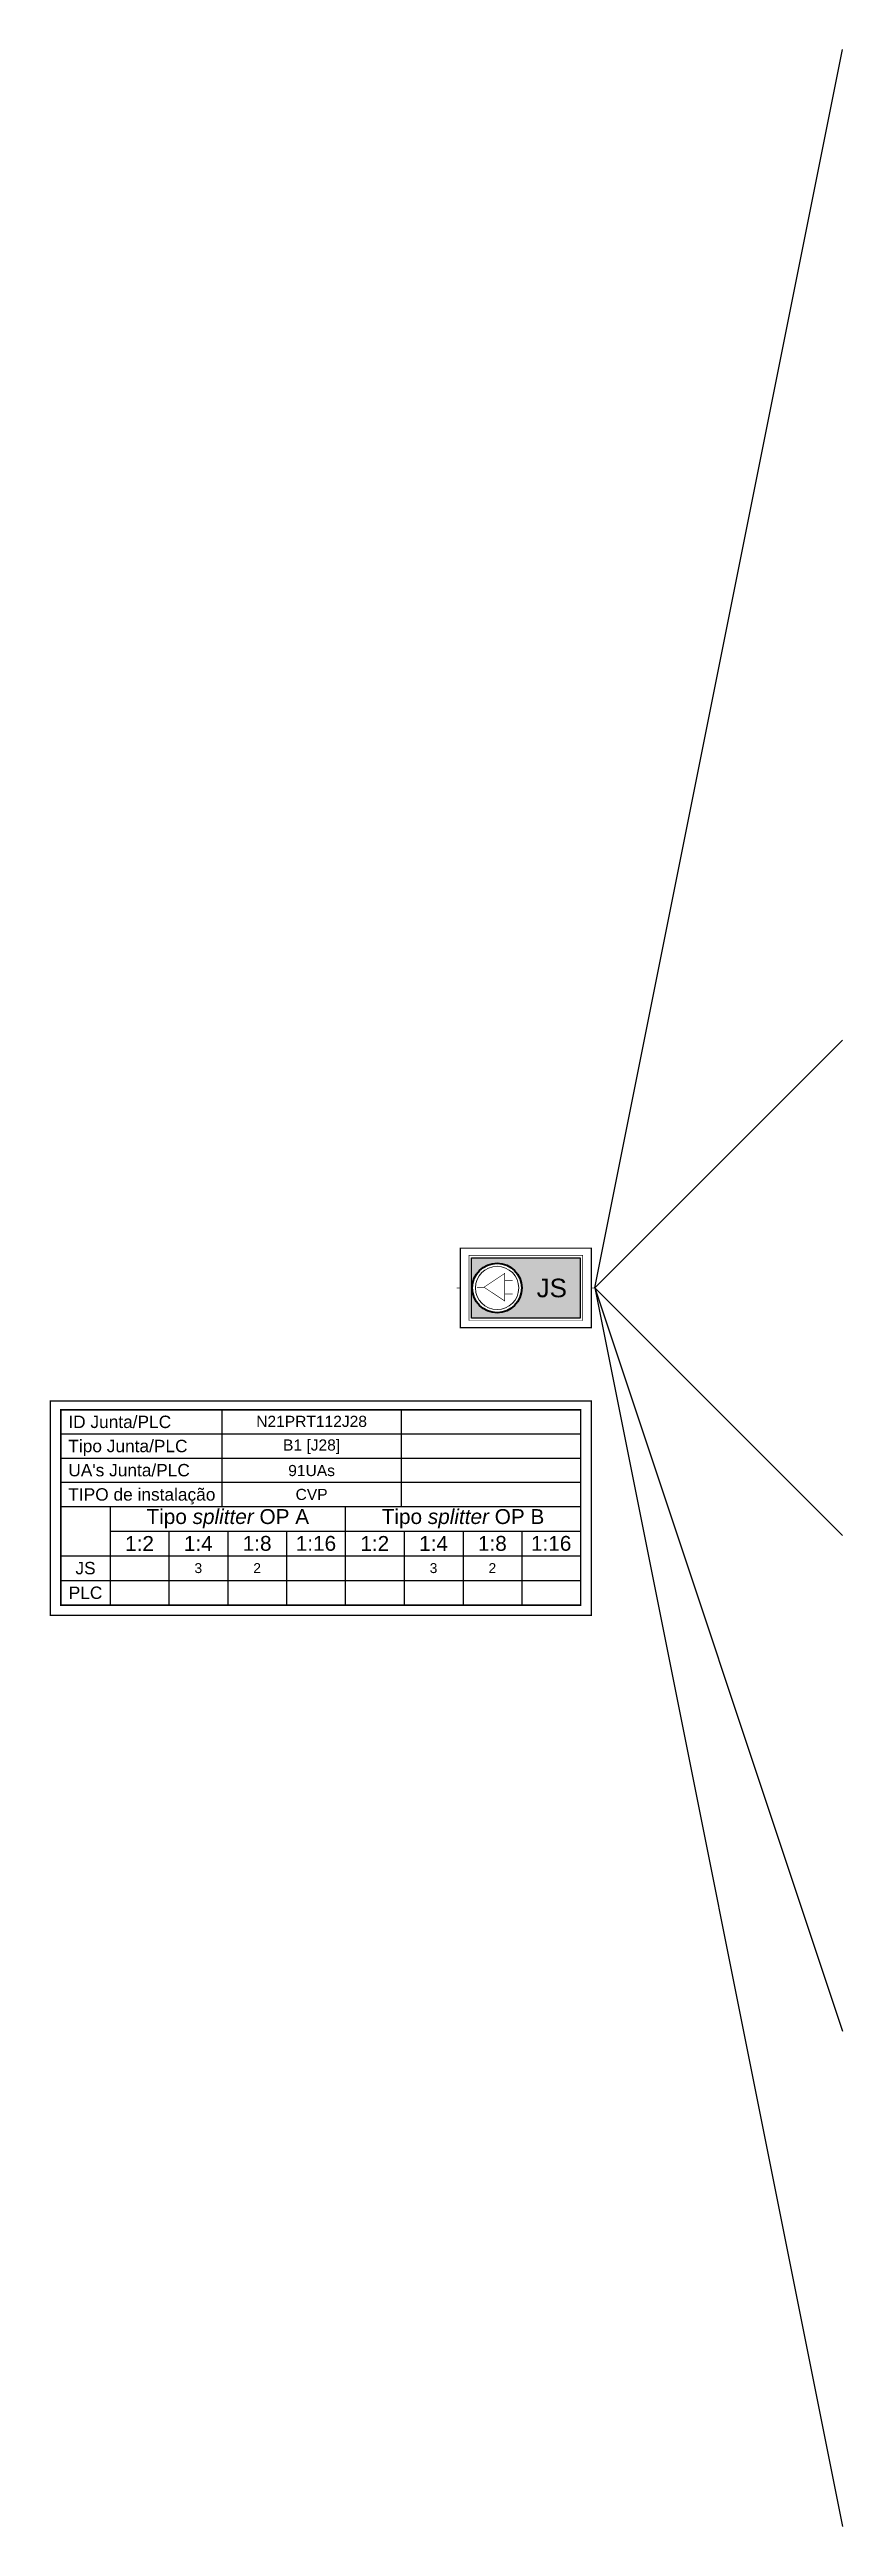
# Model space of a CAD drawing. Header units: metres. Extents: x 288 to 1034, y 827 to 7702.
# Drawn here: x 433.8 to 497.8, y 3697.9 to 3897.9 of the extents above; entities that cross this region are included whole.
import ezdxf
from ezdxf.enums import TextEntityAlignment as Align

# ---------------------------------------------------------------- set-up
doc = ezdxf.new("R2010")
doc.units = ezdxf.units.M
doc.header["$MEASUREMENT"] = 0
doc.set_wipeout_variables(frame=1)
doc.layers.add('3-PROJ_FTTH_CABO', color=7, linetype='Continuous')
doc.layers.add('3-PROJ_FTTH_JUNTA', color=7, linetype='Continuous')
doc.styles.add('ARIAL', font='')
doc.styles.get('ARIAL').set_extended_font_data('Arial')

# ---------------------------------------------------------------- blocks, each defined once
blk = doc.blocks.new('*U26')
blk.add_hatch(color=31).paths.add_polyline_path([(9.97, -2.44), (1.18, -2.44), (1.18, 2.44), (9.97, 2.44)])
at = {"color": 7}
for points, const_width in [([(10.86, -3.21), (0.29, -3.21), (0.29, 3.21), (10.86, 3.21)], 0.0929), ([(10.17, -2.63), (0.99, -2.63), (0.99, 2.63), (10.17, 2.63)], 0.0465)]:
    blk.add_lwpolyline(points, close=True, dxfattribs=dict(at, const_width=const_width))
at = {"color": 31}
blk.add_lwpolyline([(9.97, -2.44), (1.18, -2.44), (1.18, 2.44), (9.97, 2.44)], close=True, dxfattribs=at)
at = {"color": 7, "const_width": 0.0743}
for points in [[(0.29, 0), (0, 0)], [(11.15, 0), (10.86, 0)]]:
    blk.add_lwpolyline(points, dxfattribs=at)
at = {"color": 7, "ltscale": 0.001}
blk.add_lwpolyline([(10.86, -9.12, 0.12, 0.12, 0), (10.86, -9.12, 0.12, 0.12, 0), (-32.84, -9.12, 0.12, 0.12, 0), (-32.84, -26.43, 0.12, 0.12, 0), (10.86, -26.43, 0.12, 0.12, 0), (10.86, -26.43, 0.12, 0.12, 0), (10.86, -9.12, 0, 0, 0)], format="xyseb", dxfattribs=at)
at = {"color": 7, "ltscale": 0.001, "const_width": 0.12}
blk.add_lwpolyline([(10, -25.61), (10, -25.61), (-31.98, -25.61), (-31.98, -9.84), (10, -9.84), (10, -9.84)], close=True, dxfattribs=at)
at = {"color": 7}
for points in [[(-18.98, -9.84), (-18.98, -17.65)], [(-4.49, -9.84), (-4.49, -17.65)], [(-31.98, -11.79), (10, -11.79)], [(-31.98, -13.74), (10, -13.74)], [(-31.98, -15.69), (10, -15.69)], [(-31.98, -17.65), (10, -17.65)], [(-28, -17.65), (-28, -25.61)], [(-9, -25.61), (-9, -17.65)], [(-28, -19.64), (10, -19.64)], [(-23.25, -19.64), (-23.25, -25.61)], [(-18.5, -19.64), (-18.5, -25.61)], [(-13.75, -19.64), (-13.75, -25.61)], [(-4.25, -19.64), (-4.25, -25.61)], [(0.5, -19.64), (0.5, -25.61)], [(5.25, -19.64), (5.25, -25.61)], [(-31.98, -21.63), (10, -21.63)], [(-31.98, -23.62), (10, -23.62)], [(-31.98, -23.62), (-13.57, -23.62), (10, -23.62)]]:
    blk.add_lwpolyline(points, dxfattribs=at)
at = {"color": 7, "style": 'ARIAL'}
for s, height, p in [('JS', 1.5, (7.67, 0)), ('JS', 1, (-29.99, -22.62)), ('PLC', 1, (-29.99, -24.61))]:
    blk.add_text(s, height=height, dxfattribs=at).set_placement(p, align=Align.MIDDLE_CENTER)
for s, p in [('ID Junta/PLC', (-31.38, -10.81)), ('Tipo Junta/PLC', (-31.38, -12.76)), ("UA's Junta/PLC", (-31.38, -14.71)), ('TIPO de instalação', (-31.38, -16.67))]:
    blk.add_text(s, height=1, dxfattribs=at).set_placement(p, align=Align.MIDDLE_LEFT)
at = {"color": 7, "ltscale": 0.001, "char_height": 1.2, "attachment_point": 5, "style": 'ARIAL'}
for s, insert, width in [('{\\C114;Tipo \\fArial|b0|i1|c0|p34;splitter\\fArial|b0|i0|c0|p34; OP A}', (-18.5, -18.64), 14.6912), ('{\\C10;Tipo \\fArial|b0|i1|c0|p34;splitter\\fArial|b0|i0|c0|p34; OP B}', (0.5, -18.64), 14.6912), ('{\\C114;1:2}', (-25.63, -20.63), 4.1115), ('{\\C114;1:4}', (-20.88, -20.63), 4.1115), ('{\\C114;1:8}', (-16.13, -20.63), 4.1115), ('{\\C114;1:16}', (-11.38, -20.63), 4.1115), ('{\\C10;1:2}', (-6.63, -20.63), 4.1115), ('{\\C10;1:4}', (-1.88, -20.63), 4.1115), ('{\\C10;1:8}', (2.87, -20.63), 4.1115), ('{\\C10;1:16}', (7.62, -20.63), 4.1115)]:
    blk.add_mtext(s, dxfattribs=dict(at, insert=insert, width=width))
at = {"color": 5, "lineweight": 0, "style": 'ARIAL'}
blk.add_attdef('FO_RTR+BKB', text='', height=0.8, dxfattribs=at).set_placement((12.07, -1.2), align=Align.MIDDLE_LEFT)
at = {"color": 4, "lineweight": 0, "style": 'ARIAL'}
blk.add_attdef('ALOCAÇÃO_RDP', text='', height=0.8, dxfattribs=at).set_placement((-0.91, -2.81), align=Align.MIDDLE_RIGHT)
at = {"color": 1, "lineweight": 0, "style": 'ARIAL'}
blk.add_attdef('ALOCAÇÃO_RDS', text='', height=0.8, dxfattribs=at).set_placement((-0.89, -4.35), align=Align.MIDDLE_RIGHT)
at = {"color": 4, "lineweight": 0, "style": 'ARIAL'}
blk.add_attdef('FO_RDP', text='', height=0.8, dxfattribs=at).set_placement((12.06, -2.81), align=Align.MIDDLE_LEFT)
at = {"color": 1, "lineweight": 0, "style": 'ARIAL'}
blk.add_attdef('FO_RDS', text='', height=0.8, dxfattribs=at).set_placement((12.09, -4.35), align=Align.MIDDLE_LEFT)
at = {"color": 7, "lineweight": 0, "style": 'ARIAL'}
blk.add_attdef('MORADA', text='', height=0.75, dxfattribs=at).set_placement((10.86, -7.21), align=Align.MIDDLE_RIGHT)
for tag, p in [('JUNTA', (-11.73, -10.77)), ('TIPO_JUNTA', (-11.73, -12.68)), ('UA_JUNTA', (-11.73, -14.74)), ('INSTALACAO', (-11.73, -16.67)), ('NPOL_CVP', (2.75, -16.66))]:
    blk.add_attdef(tag, text='', height=0.9, dxfattribs=at).set_placement(p, align=Align.MIDDLE_CENTER)
at = {"color": 114, "style": 'ARIAL'}
for tag, p in [('(J)1:2_A', (-25.63, -22.62)), ('(J)1:4_A', (-20.88, -22.62)), ('(J)1:8_A', (-16.13, -22.62)), ('(J)1:16_A', (-11.38, -22.62)), ('(P)1:2_A', (-25.63, -24.61)), ('(P)1:4_A', (-20.88, -24.61)), ('(P)1:8_A', (-16.13, -24.61)), ('(P)1:16_A', (-11.38, -24.61))]:
    blk.add_attdef(tag, text='', height=0.8, dxfattribs=at).set_placement(p, align=Align.MIDDLE_CENTER)
at = {"color": 10, "style": 'ARIAL'}
for tag, p in [('(J)1:2_B', (-6.63, -22.62)), ('(J)1:4_B', (-1.88, -22.62)), ('(J)1:8_B', (2.87, -22.62)), ('(J)1:16_B', (7.62, -22.62)), ('(P)1:2_B', (-6.63, -24.61)), ('(P)1:4_B', (-1.88, -24.61)), ('(P)1:8_B', (2.87, -24.61)), ('(P)1:16_B', (7.62, -24.61))]:
    blk.add_attdef(tag, text='', height=0.8, dxfattribs=at).set_placement(p, align=Align.MIDDLE_CENTER)
at = {"color": 7, "lineweight": 0}
blk.add_wipeout([(3.7, -1.95), (3.43, -1.99), (3.09, -2), (2.79, -1.95), (2.57, -1.88), (2.34, -1.78), (2.03, -1.59), (1.77, -1.34), (1.58, -1.1), (1.47, -0.92), (1.35, -0.61), (1.28, -0.33), (1.25, 0), (1.3, 0.42), (1.38, 0.7), (1.51, 0.98), (1.63, 1.17), (1.83, 1.4), (1.98, 1.55), (2.18, 1.69), (2.4, 1.81), (2.69, 1.92), (2.92, 1.97), (3.27, 2), (3.51, 1.99), (3.73, 1.94), (3.98, 1.87), (4.15, 1.79), (4.31, 1.7), (4.51, 1.56), (4.66, 1.42), (4.79, 1.28), (4.96, 1.05), (5.05, 0.88), (5.15, 0.64), (5.21, 0.41), (5.25, 0.11), (5.23, -0.32), (5.19, -0.52), (5.11, -0.74), (4.96, -1.04), (4.78, -1.3), (4.57, -1.51), (4.25, -1.74), (3.96, -1.87)], dxfattribs=at)
at = {"color": 7, "const_width": 0.0465}
for points in [[(1.63, 0.06), (2.2, 0.06)], [(3.87, 0.62), (4.5, 0.62)], [(3.87, -0.49), (4.5, -0.49)]]:
    blk.add_lwpolyline(points, dxfattribs=at)
blk.add_lwpolyline([(2.2, 0.06), (3.87, -1.05), (3.87, 1.18)], close=True, dxfattribs=at)
at = {"color": 7, "lineweight": 40}
blk.add_circle((3.25, 0), 2, dxfattribs=at)
at = {"color": 7, "lineweight": 0}
blk.add_circle((3.25, 0), 1.75, dxfattribs=at)
blk.add_circle((3.25, 0), 1.75, dxfattribs=at)

msp = doc.modelspace()

# ---------------------------------------------------------------- block references
at = {"layer": '3-PROJ_FTTH_JUNTA'}
msp.add_blockref('*U26', (466.65, 3797.88), dxfattribs=at).add_auto_attribs({'JUNTA': 'N21PRT112J28', 'TIPO_JUNTA': 'B1 [J28]', 'UA_JUNTA': '91UAs', 'INSTALACAO': 'CVP', '(J)1:4_A': '3', '(J)1:8_A': '2', '(J)1:4_B': '3', '(J)1:8_B': '2'})

# ---------------------------------------------------------------- next in the draw order: linework, layer by layer
at = {"layer": '3-PROJ_FTTH_CABO'}
for points in [[(477.8, 3797.88), (497.8, 3897.88)], [(477.8, 3797.88), (497.8, 3817.88)], [(477.8, 3797.88), (497.8, 3777.88)], [(477.8, 3797.88), (497.8, 3737.88)], [(477.8, 3797.88), (497.8, 3697.88)]]:
    msp.add_lwpolyline(points, dxfattribs=at)

doc.saveas('drawing.dxf')
